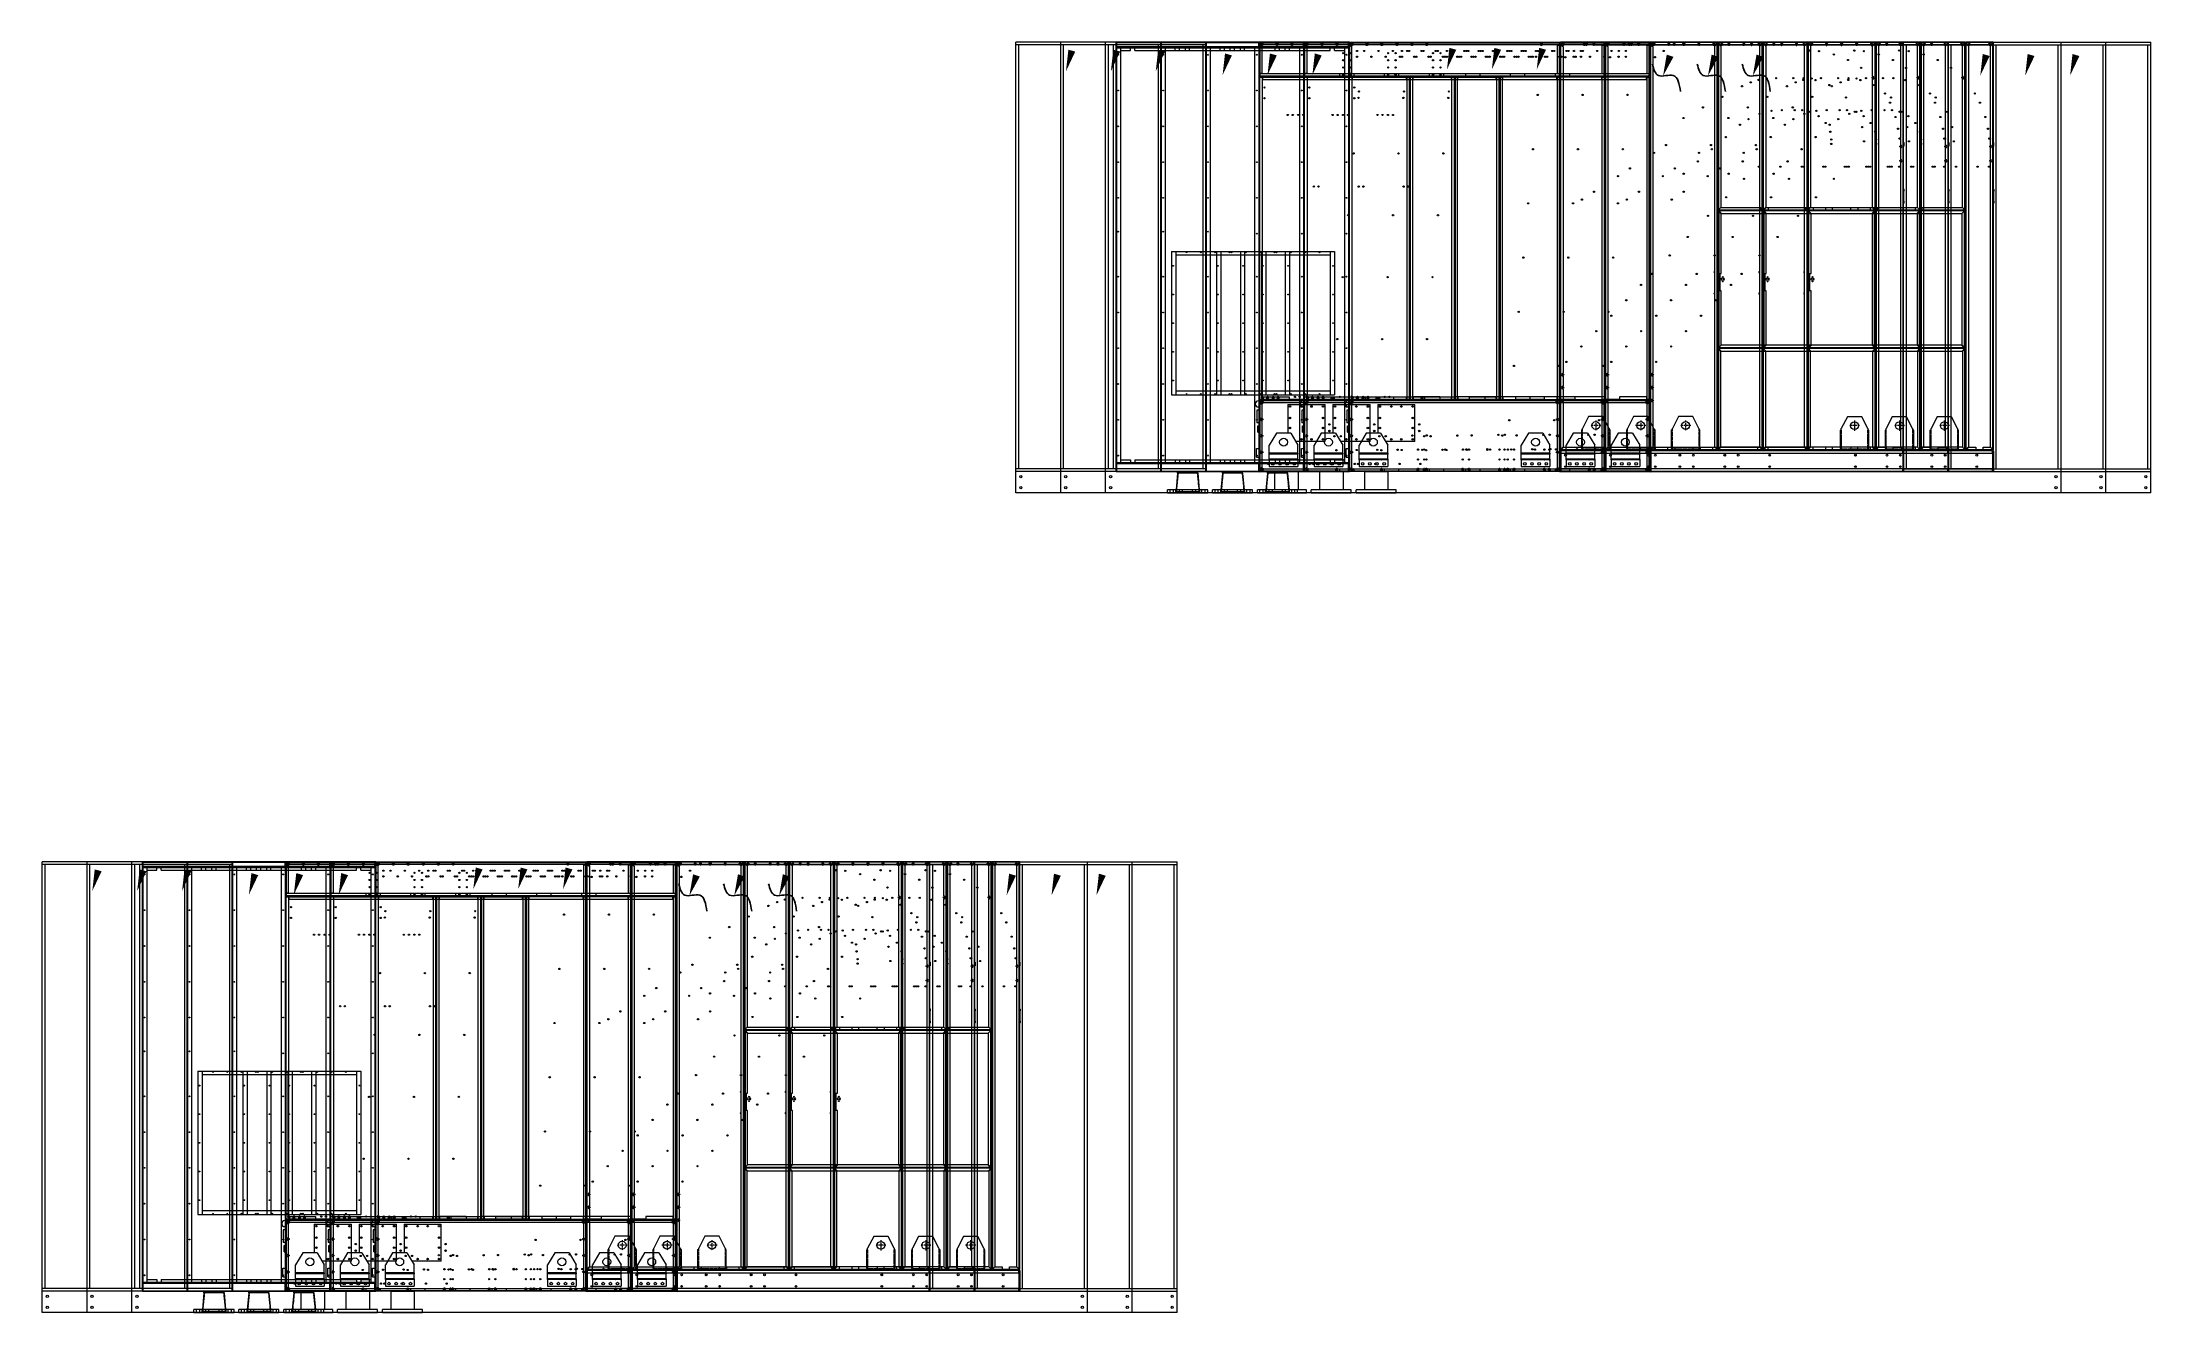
# Model space of a CAD drawing. Header units: millimetres. Extents: x -664091 to 30318, y -141645 to 21846.
# Drawn here: x -664091 to -649363, y -141645 to -132770 of the extents above.
import ezdxf

# ---------------------------------------------------------------- set-up
doc = ezdxf.new("R2010")
doc.units = ezdxf.units.MM
for name, pattern in [('DASHDOT', [18.5, 12, -3, 0.5, -3]), ('DASHED', [15, 12, -3]), ('HIDDEN', [0.375, 0.25, -0.125])]:
    doc.linetypes.add(name, pattern=pattern)
doc.layers.add('냉각탑_dim', color=1, linetype='Continuous')
doc.layers.add('숨은선', color=5, linetype='HIDDEN')

# ---------------------------------------------------------------- blocks, each defined once
blk = doc.blocks.new('457536')
at = {"color": 7, "lineweight": 5}
for p, q in [((114592.520962, 89152.297332), (114550.020962, 89069.297332)), ((114692.520962, 89152.297332), (114592.520962, 89152.297332)), ((114735.020962, 89069.297332), (114692.520962, 89152.297332)), ((114542.520962, 89059.297332), (114542.520962, 88929.797332)), ((114742.520962, 88929.797332), (114742.520962, 89059.297332)), ((114550.020962, 88922.297332), (114735.020962, 88922.297332))]:
    blk.add_line(p, q, dxfattribs=at)
at = {"color": 7, "linetype": 'DASHDOT', "lineweight": 5}
for p, q in [((114642.520962, 89126.047332), (114642.520962, 89054.547332)), ((114678.270962, 89090.297332), (114606.770962, 89090.297332))]:
    blk.add_line(p, q, dxfattribs=at)
at = {"color": 7, "lineweight": 5, "ltscale": 0.09375}
for p, q in [((114542.520962, 89059.297332), (114550.020962, 89059.297332)), ((114742.520962, 89059.297332), (114735.020962, 89059.297332)), ((114550.020962, 88929.797332), (114542.520962, 88929.797332)), ((114550.020962, 88922.297332), (114550.020962, 88929.797332)), ((114735.020962, 88929.797332), (114742.520962, 88929.797332)), ((114735.020962, 88922.297332), (114735.020962, 88929.797332))]:
    blk.add_line(p, q, dxfattribs=at)
at = {"color": 7, "linetype": 'DASHED', "lineweight": 5}
for p, q in [((114548.520962, 89059.297332), (114548.520962, 88929.797332)), ((114736.520962, 88929.797332), (114736.520962, 89059.297332)), ((114550.020962, 88928.297332), (114735.020962, 88928.297332))]:
    blk.add_line(p, q, dxfattribs=at)
at = {"color": 7, "lineweight": 5, "ltscale": 0.125}
for p, q in [((114550.020962, 89059.297332), (114550.020962, 89069.297332)), ((114735.020962, 89069.297332), (114735.020962, 89059.297332))]:
    blk.add_line(p, q, dxfattribs=at)
at = {"color": 7, "linetype": 'DASHED', "lineweight": 5, "ltscale": 0.075}
for p, q in [((114558.520962, 88928.297332), (114558.520962, 88922.297332)), ((114576.520962, 88928.297332), (114576.520962, 88922.297332)), ((114608.520962, 88928.297332), (114608.520962, 88922.297332)), ((114626.520962, 88928.297332), (114626.520962, 88922.297332)), ((114658.520962, 88928.297332), (114658.520962, 88922.297332)), ((114676.520962, 88928.297332), (114676.520962, 88922.297332)), ((114708.520962, 88928.297332), (114708.520962, 88922.297332)), ((114726.520962, 88928.297332), (114726.520962, 88922.297332))]:
    blk.add_line(p, q, dxfattribs=at)
at = {"color": 7, "lineweight": 5}
blk.add_circle((114642.520962, 89090.297332), 27.5, dxfattribs=at)
blk = doc.blocks.new('A$C42073BE0')
for p, q in [((0, 998), (0, 0)), ((0, 998), (36, 998)), ((36, 998), (36, 0)), ((0, 0), (36, 0))]:
    blk.add_line(p, q)
at = {"layer": '숨은선', "ltscale": 4}
for p, q in [((2, 996), (34, 996)), ((2, 996), (2, 0)), ((34, 996), (34, 0)), ((2, 2), (34, 2))]:
    blk.add_line(p, q, dxfattribs=at)
blk = doc.blocks.new('1')
at = {"lineweight": 20}
for p, q in [((10504, 11634), (9804, 11634)), ((9804, 8634), (9804, 11634)), ((10504, 11614), (9804, 11614)), ((9824, 8654), (9824, 11614)), ((10484, 11614), (10484, 8654)), ((10504, 11596), (10504, 8696)), ((10504, 11596), (11502, 11596)), ((11502, 11596), (11502, 8696)), ((16002, 11634), (16004, 11634)), ((16004, 11634), (17104, 11634)), ((16004, 11632), (16004, 11634)), ((16004, 11614), (17104, 11614)), ((17084, 8654), (17084, 11614)), ((17104, 8634), (17104, 11634)), ((10892, 10171), (10892, 9171)), ((10892, 10171), (11402, 10171)), ((10922, 10171), (10922, 9171)), ((11372, 10171), (11372, 9171)), ((11402, 10171), (11402, 9171)), ((11372, 10146), (10922, 10146)), ((10892, 9171), (11402, 9171)), ((11372, 9196), (10922, 9196)), ((10504, 8696), (11502, 8696)), ((10534, 8716), (10534, 8696)), ((11372, 8716), (11372, 8696)), ((11472, 8716), (11472, 8696)), ((10504, 8654), (9804, 8654)), ((10504, 8634), (9804, 8634)), ((11612, 8634), (11777, 8634)), ((16004, 8654), (17104, 8654)), ((16004, 8634), (17104, 8634))]:
    blk.add_line(p, q, dxfattribs=at)
at = {"color": 0, "lineweight": 20}
for p, q in [((11504, 11634), (10504, 11634)), ((10504, 8634), (10504, 11634)), ((11508, 11634), (11504, 11634)), ((9804, 8485), (9804, 8634)), ((11507, 8634), (10504, 8634)), ((11507, 8634), (11504, 8634)), ((13600, 8634), (13609, 8634)), ((15999, 8634), (16004, 8634)), ((17104, 8485), (17104, 8634)), ((17104, 8485), (9804, 8485))]:
    blk.add_line(p, q, dxfattribs=at)
at = {"color": 5, "lineweight": 20}
for p, q in [((10534, 11596), (10534, 8696)), ((10534, 11576), (10604, 11576)), ((10534, 11576), (10604, 11576)), ((10604, 11576), (10604, 11596)), ((10604, 11594), (10634, 11594)), ((10634, 11576), (10634, 11596)), ((10634, 11576), (10988, 11576)), ((10988, 11576), (10988, 11596)), ((10988, 11594), (11018, 11594)), ((11018, 11576), (11018, 11596)), ((11018, 11576), (11372, 11576)), ((11372, 11576), (11372, 11596)), ((11372, 11594), (11402, 11594)), ((11402, 11576), (11402, 11596)), ((11402, 11576), (11472, 11576)), ((11472, 11596), (11472, 8696)), ((10534, 8716), (10604, 8716)), ((10534, 8716), (10604, 8716)), ((10604, 8716), (10604, 8696)), ((10604, 8697), (10634, 8697)), ((10634, 8716), (10988, 8716)), ((10634, 8716), (10634, 8696)), ((10988, 8716), (10988, 8696)), ((10988, 8697), (11018, 8697)), ((11018, 8716), (11372, 8716)), ((11018, 8716), (11018, 8696)), ((11372, 8697), (11402, 8697)), ((11402, 8716), (11472, 8716)), ((11402, 8716), (11402, 8696))]:
    blk.add_line(p, q, dxfattribs=at)
at = {"color": 7, "lineweight": 20, "ltscale": 0.001111}
for p, q in [((11506, 11630), (11504, 11630)), ((11507, 11614), (11507, 11612)), ((13604, 11630), (13602, 11630)), ((13604, 11595), (13606, 11595)), ((13604, 11592), (13606, 11592)), ((14706, 11631), (14708, 11631)), ((14708, 11597), (14706, 11597)), ((14708, 11594), (14706, 11594)), ((14706, 11589), (14708, 11589)), ((14706, 11589), (14708, 11589)), ((14706, 11587), (14708, 11587)), ((15808, 11631), (15810, 11631)), ((15810, 11597), (15808, 11597)), ((15810, 11594), (15808, 11594)), ((11504, 11397), (11506, 11397)), ((11507, 11416), (11507, 11414)), ((12053, 11394), (12053, 11392)), ((12065, 11394), (12065, 11392)), ((12068, 11392), (12068, 11394)), ((12070, 11392), (12070, 11394)), ((12072, 11394), (12072, 11392)), ((12168, 11394), (12168, 11392)), ((12170, 11392), (12170, 11394)), ((12172, 11392), (12172, 11394)), ((12217, 11392), (12217, 11394)), ((12219, 11392), (12219, 11394)), ((12221, 11394), (12221, 11392)), ((12223, 11394), (12223, 11392)), ((12554, 11388), (12556, 11388)), ((12554, 11361), (12556, 11361)), ((12554, 11358), (12556, 11358)), ((13449, 11394), (13449, 11392)), ((13451, 11392), (13451, 11394)), ((13602, 11397), (13604, 11397)), ((12556, 11340), (12554, 11340)), ((15808, 10835), (15810, 10835)), ((15808, 10788), (15810, 10788)), ((15810, 10786), (15808, 10786)), ((15810, 10785), (15808, 10785)), ((15810, 10785), (15808, 10785)), ((15810, 10782), (15808, 10782)), ((15810, 10746), (15808, 10746)), ((15810, 10743), (15808, 10743)), ((15810, 10629), (15808, 10629)), ((15808, 10617), (15810, 10617)), ((15808, 10615), (15810, 10615)), ((15808, 10614), (15810, 10614)), ((15810, 10612), (15808, 10612)), ((15808, 10607), (15810, 10607)), ((15810, 10606), (15808, 10606)), ((15810, 10506), (15808, 10506)), ((16007, 10592), (16005, 10592)), ((16007, 10591), (16005, 10591)), ((16005, 10522), (16007, 10522)), ((14706, 9465), (14708, 9465)), ((15094, 9496), (15094, 9498)), ((15098, 9496), (15098, 9498)), ((15114, 9498), (15114, 9496)), ((15174, 9496), (15174, 9498)), ((15189, 9498), (15189, 9496)), ((15194, 9498), (15194, 9496)), ((11653, 9134), (11653, 9136)), ((11742, 9134), (11742, 9136)), ((11506, 9130), (11504, 9130)), ((11507, 9114), (11507, 9112)), ((13604, 9130), (13602, 9130)), ((14706, 9090), (14708, 9090)), ((14706, 9086), (14708, 9086)), ((14706, 9070), (14708, 9070)), ((15810, 9093), (15808, 9093)), ((15810, 9092), (15808, 9092)), ((15808, 9090), (15810, 9090)), ((15808, 9086), (15810, 9086)), ((15808, 9070), (15810, 9070)), ((14708, 8980), (14706, 8980)), ((14708, 8965), (14706, 8965)), ((14708, 8960), (14706, 8960)), ((15810, 8980), (15808, 8980)), ((15810, 8965), (15808, 8965)), ((15810, 8960), (15808, 8960)), ((15810, 8960), (15808, 8960)), ((15810, 8955), (15808, 8955)), ((15808, 8945), (15810, 8945)), ((15808, 8940), (15810, 8940)), ((15810, 8805), (15808, 8805)), ((15810, 8800), (15808, 8800)), ((11504, 8637), (11506, 8637)), ((11507, 8656), (11507, 8654)), ((13602, 8637), (13604, 8637))]:
    blk.add_line(p, q, dxfattribs=at)
at = {"color": 7, "lineweight": 20, "ltscale": 0.010278}
for p, q in [((11504, 11630), (11504, 11612)), ((11506, 11612), (11506, 11630)), ((13600, 11612), (13600, 11630)), ((13602, 11630), (13602, 11612)), ((13604, 11612), (13604, 11630)), ((11504, 11416), (11504, 11397)), ((11506, 11397), (11506, 11416)), ((11526, 11392), (11507, 11392)), ((11507, 11390), (11526, 11390)), ((11507, 11389), (11526, 11389)), ((12551, 11392), (12532, 11392)), ((12532, 11390), (12551, 11390)), ((12532, 11389), (12551, 11389)), ((12578, 11392), (12559, 11392)), ((12559, 11390), (12578, 11390)), ((12559, 11389), (12578, 11389)), ((13601, 11392), (13582, 11392)), ((13582, 11390), (13601, 11390)), ((13582, 11389), (13601, 11389)), ((13600, 11397), (13600, 11416)), ((13602, 11416), (13602, 11397)), ((13604, 11397), (13604, 11416)), ((11526, 9137), (11507, 9137)), ((11507, 9136), (11526, 9136)), ((12551, 9137), (12532, 9137)), ((12532, 9136), (12551, 9136)), ((12578, 9137), (12559, 9137)), ((12559, 9136), (12578, 9136)), ((13601, 9137), (13582, 9137)), ((13582, 9136), (13601, 9136)), ((11504, 9130), (11504, 9112)), ((11506, 9112), (11506, 9130)), ((13600, 9112), (13600, 9130)), ((13602, 9130), (13602, 9112)), ((13604, 9112), (13604, 9130)), ((11504, 8656), (11504, 8637)), ((11506, 8637), (11506, 8656)), ((13600, 8637), (13600, 8656)), ((13602, 8656), (13602, 8637)), ((13604, 8637), (13604, 8656))]:
    blk.add_line(p, q, dxfattribs=at)
at = {"color": 7, "lineweight": 20, "ltscale": 0.001944}
for p, q in [((11504, 11612), (11507, 11612)), ((11507, 11630), (11507, 11634)), ((13600, 11630), (13600, 11634)), ((13604, 11612), (13600, 11612)), ((11504, 11416), (11507, 11416)), ((11507, 11397), (11507, 11394)), ((13604, 11416), (13600, 11416)), ((13600, 11397), (13600, 11394)), ((11507, 9130), (11507, 9134)), ((13600, 9130), (13600, 9134)), ((11504, 9112), (11507, 9112)), ((13604, 9112), (13600, 9112)), ((11504, 8656), (11507, 8656)), ((11507, 8637), (11507, 8634)), ((13604, 8656), (13600, 8656)), ((13600, 8637), (13600, 8634))]:
    blk.add_line(p, q, dxfattribs=at)
at = {"color": 7, "lineweight": 20, "ltscale": 0.108889}
for p, q in [((11504, 11612), (11504, 11416)), ((11507, 11612), (11507, 11416)), ((13584, 11612), (13584, 11416)), ((13600, 11416), (13600, 11612)), ((13604, 11416), (13604, 11612))]:
    blk.add_line(p, q, dxfattribs=at)
at = {"color": 7, "lineweight": 20, "ltscale": 0.000833333}
for p, q in [((11507, 11630), (11506, 11630)), ((13600, 11630), (13602, 11630)), ((13606, 11632), (13606, 11631)), ((13609, 11634), (13608, 11634)), ((13608, 11631), (13608, 11632)), ((13608, 11632), (13609, 11632)), ((13609, 11631), (13608, 11631)), ((14704, 11634), (14703, 11634)), ((14703, 11631), (14703, 11632)), ((14703, 11632), (14704, 11632)), ((14703, 11631), (14704, 11631)), ((14704, 11632), (14704, 11631)), ((14706, 11631), (14706, 11632)), ((14708, 11632), (14708, 11631)), ((14711, 11634), (14710, 11634)), ((14710, 11632), (14711, 11632)), ((14710, 11631), (14710, 11632)), ((14711, 11631), (14710, 11631)), ((15806, 11634), (15805, 11634)), ((15805, 11631), (15805, 11632)), ((15805, 11632), (15806, 11632)), ((15805, 11631), (15806, 11631)), ((15805, 11631), (15806, 11631)), ((15806, 11632), (15806, 11631)), ((15808, 11631), (15808, 11632)), ((15810, 11632), (15810, 11631)), ((15813, 11634), (15812, 11634)), ((15812, 11631), (15812, 11632)), ((15812, 11632), (15813, 11632)), ((15813, 11631), (15812, 11631)), ((15812, 11631), (15813, 11631)), ((16002, 11634), (16001, 11634)), ((16001, 11631), (16001, 11632)), ((16001, 11632), (16002, 11632)), ((16001, 11631), (16002, 11631)), ((16002, 11632), (16002, 11631)), ((16004, 11631), (16004, 11632)), ((11507, 11397), (11506, 11397)), ((11507, 11389), (11507, 11390)), ((12551, 11389), (12551, 11390)), ((12559, 11389), (12559, 11390)), ((13600, 11397), (13602, 11397)), ((13601, 11389), (13601, 11390)), ((14708, 10463), (14708, 10461)), ((14710, 10461), (14710, 10463)), ((14711, 10461), (14710, 10461)), ((14710, 10460), (14711, 10460)), ((14714, 10458), (14713, 10458)), ((15803, 10458), (15802, 10458)), ((15805, 10463), (15805, 10461)), ((15806, 10461), (15805, 10461)), ((15805, 10460), (15806, 10460)), ((15806, 10463), (15806, 10461)), ((15808, 10461), (15808, 10463)), ((14711, 10456), (14711, 10455)), ((14713, 10456), (14714, 10456)), ((14713, 10455), (14713, 10456)), ((14714, 10455), (14713, 10455)), ((15802, 10456), (15803, 10456)), ((15802, 10455), (15802, 10456)), ((15802, 10455), (15803, 10455)), ((15803, 10456), (15803, 10455)), ((15805, 10455), (15805, 10456)), ((14708, 9494), (14708, 9493)), ((14711, 9496), (14710, 9496)), ((14710, 9493), (14710, 9494)), ((14710, 9494), (14711, 9494)), ((14711, 9501), (14711, 9499)), ((14713, 9499), (14713, 9501)), ((14714, 9499), (14713, 9499)), ((14713, 9498), (14714, 9498)), ((15802, 9501), (15802, 9499)), ((15803, 9499), (15802, 9499)), ((15802, 9498), (15803, 9498)), ((15803, 9501), (15803, 9499)), ((15805, 9499), (15805, 9501)), ((15806, 9496), (15805, 9496)), ((15805, 9494), (15806, 9494)), ((15806, 9494), (15806, 9493)), ((15808, 9493), (15808, 9494)), ((11507, 9139), (11507, 9137)), ((12551, 9139), (12551, 9137)), ((12559, 9139), (12559, 9137)), ((13601, 9139), (13601, 9137)), ((11507, 9130), (11506, 9130)), ((13600, 9130), (13602, 9130)), ((13606, 8789), (13606, 8787)), ((13608, 8787), (13608, 8789)), ((13609, 8787), (13608, 8787)), ((13608, 8786), (13609, 8786)), ((13609, 8779), (13611, 8779)), ((14703, 8789), (14703, 8787)), ((14704, 8787), (14703, 8787)), ((14703, 8786), (14704, 8786)), ((14704, 8789), (14704, 8787)), ((14706, 8787), (14706, 8789)), ((14708, 8789), (14708, 8787)), ((14710, 8787), (14710, 8789)), ((14711, 8787), (14710, 8787)), ((14710, 8786), (14711, 8786)), ((15806, 8787), (15805, 8787)), ((15805, 8786), (15806, 8786)), ((15806, 8789), (15806, 8787)), ((15808, 8787), (15808, 8789)), ((15810, 8789), (15810, 8787)), ((15812, 8787), (15812, 8789)), ((15813, 8787), (15812, 8787)), ((15812, 8786), (15813, 8786)), ((16001, 8779), (15999, 8779)), ((16001, 8789), (16001, 8787)), ((16002, 8787), (16001, 8787)), ((16001, 8786), (16002, 8786)), ((16002, 8789), (16002, 8787)), ((16004, 8787), (16004, 8789)), ((11507, 8637), (11506, 8637)), ((13600, 8637), (13602, 8637)), ((13609, 8638), (13611, 8638)), ((16001, 8638), (15999, 8638))]:
    blk.add_line(p, q, dxfattribs=at)
at = {"color": 7, "lineweight": 20}
for p, q in [((11507, 11634), (13600, 11634)), ((11507, 11630), (13600, 11630)), ((13465, 11614), (12057, 11614)), ((13606, 11631), (13606, 8789)), ((14703, 11634), (13609, 11634)), ((13609, 11631), (13609, 8789)), ((14703, 11631), (13609, 11631)), ((13626, 11604), (13626, 9321)), ((14686, 8806), (14686, 11605)), ((14703, 8789), (14703, 11631)), ((14706, 8789), (14706, 11631)), ((14708, 11631), (14708, 10463)), ((15805, 11634), (14711, 11634)), ((15805, 11631), (14711, 11631)), ((14711, 11631), (14711, 10463)), ((14728, 11605), (14728, 10480)), ((15805, 10463), (15805, 11631)), ((15808, 10463), (15808, 11631)), ((15810, 11631), (15810, 8789)), ((15813, 11631), (15813, 8789)), ((15830, 11605), (15830, 8806)), ((16001, 8789), (16001, 11631)), ((16004, 8789), (16004, 11631)), ((16024, 8654), (16024, 11614)), ((11504, 9139), (11504, 11389)), ((13600, 11394), (11507, 11394)), ((11507, 9139), (11507, 11389)), ((11524, 11389), (11524, 9165)), ((11526, 11392), (12532, 11392)), ((11526, 11389), (12532, 11389)), ((11526, 11372), (12532, 11372)), ((12534, 11389), (12534, 9139)), ((12551, 11389), (12551, 9139)), ((12554, 11389), (12554, 9139)), ((12556, 11389), (12556, 9139)), ((12559, 11389), (12559, 9139)), ((12576, 9139), (12576, 11389)), ((13582, 11392), (12578, 11392)), ((13582, 11389), (12578, 11389)), ((12578, 11372), (13582, 11372)), ((13584, 11389), (13584, 9139)), ((13601, 9139), (13601, 11389)), ((13604, 9139), (13604, 11389)), ((15984, 8806), (15984, 10795)), ((14711, 10460), (15805, 10460)), ((15802, 10458), (14714, 10458)), ((14711, 10455), (14711, 9501)), ((15802, 10455), (14714, 10455)), ((14714, 10455), (14714, 9501)), ((14731, 10438), (15785, 10438)), ((15785, 10438), (15785, 9518)), ((15802, 9501), (15802, 10455)), ((15805, 9501), (15805, 10455)), ((15805, 9496), (14711, 9496)), ((15805, 9493), (14711, 9493)), ((14714, 9501), (15802, 9501)), ((14714, 9498), (15802, 9498)), ((14728, 9476), (15788, 9476)), ((15785, 9518), (14731, 9518)), ((11507, 9134), (13600, 9134)), ((12532, 9136), (11526, 9136)), ((12578, 9136), (13582, 9136)), ((11507, 9130), (13600, 9130)), ((13573, 9114), (11535, 9114)), ((13608, 8785), (16004, 8785)), ((13608, 8784), (16004, 8784)), ((13609, 8786), (14703, 8786)), ((15999, 8784), (13611, 8784)), ((15999, 8779), (13611, 8779)), ((13611, 8764), (15999, 8764)), ((14711, 8786), (15805, 8786)), ((13600, 8634), (11507, 8634)), ((13600, 8634), (11507, 8634)), ((15999, 8634), (13609, 8634)), ((15999, 8654), (13611, 8654)), ((13611, 8638), (15999, 8638)), ((13611, 8634), (15999, 8634))]:
    blk.add_line(p, q, dxfattribs=at)
at = {"color": 7, "lineweight": 20, "ltscale": 0.009167}
for p, q in [((11507, 11630), (11507, 11614)), ((13584, 11612), (13600, 11612)), ((13600, 11614), (13600, 11630)), ((11524, 11416), (11507, 11416)), ((11507, 11414), (11507, 11397)), ((12064, 11414), (12064, 11397)), ((12164, 11414), (12164, 11397)), ((12944, 11414), (12944, 11397)), ((13044, 11414), (13044, 11397)), ((13584, 11416), (13600, 11416)), ((13600, 11397), (13600, 11414)), ((11507, 9130), (11507, 9114)), ((13600, 9114), (13600, 9130)), ((11507, 8654), (11507, 8637)), ((12064, 8654), (12064, 8637)), ((12164, 8654), (12164, 8637)), ((12944, 8654), (12944, 8637)), ((13044, 8654), (13044, 8637)), ((13600, 8637), (13600, 8654))]:
    blk.add_line(p, q, dxfattribs=at)
at = {"color": 7, "lineweight": 20, "ltscale": 0.003611}
blk.add_line((11514, 11614), (11507, 11614), dxfattribs=at)
at = {"color": 7, "lineweight": 20, "ltscale": 0.003723}
blk.add_line((11507, 11612), (11514, 11612), dxfattribs=at)
at = {"color": 7, "lineweight": 20, "ltscale": 0.104444}
blk.add_line((11524, 11416), (11524, 11604), dxfattribs=at)
at = {"color": 7, "lineweight": 20, "ltscale": 0.046667}
for p, q in [((11618, 11614), (11534, 11614)), ((11722, 11614), (11638, 11614)), ((11933, 11614), (11849, 11614)), ((12037, 11614), (11953, 11614))]:
    blk.add_line(p, q, dxfattribs=at)
at = {"color": 7, "lineweight": 20, "ltscale": 0.048333}
blk.add_line((11829, 11614), (11742, 11614), dxfattribs=at)
at = {"color": 7, "lineweight": 20, "ltscale": 0.063889}
blk.add_line((13600, 11614), (13485, 11614), dxfattribs=at)
at = {"color": 7, "lineweight": 20, "ltscale": 0.003944}
blk.add_line((13600, 11634), (13608, 11634), dxfattribs=at)
at = {"color": 7, "lineweight": 20, "ltscale": 0.003056}
blk.add_line((13600, 11631), (13606, 11631), dxfattribs=at)
at = {"color": 7, "lineweight": 20, "ltscale": 0.001373}
for p, q in [((13604, 11519), (13606, 11521)), ((13606, 11488), (13604, 11486)), ((13606, 11484), (13604, 11482))]:
    blk.add_line(p, q, dxfattribs=at)
at = {"color": 7, "lineweight": 20, "ltscale": 0.000888889}
for p, q in [((13606, 11632), (13608, 11632)), ((13606, 11631), (13608, 11631)), ((13608, 11634), (13608, 11632)), ((13609, 11634), (13609, 11632)), ((14703, 11634), (14703, 11632)), ((14704, 11634), (14704, 11632)), ((14706, 11632), (14704, 11632)), ((14706, 11631), (14704, 11631)), ((14708, 11632), (14710, 11632)), ((14708, 11631), (14710, 11631)), ((14710, 11634), (14710, 11632)), ((14711, 11634), (14711, 11632)), ((15805, 11634), (15805, 11632)), ((15806, 11634), (15806, 11632)), ((15808, 11632), (15806, 11632)), ((15808, 11631), (15806, 11631)), ((15810, 11632), (15812, 11632)), ((15810, 11631), (15812, 11631)), ((15812, 11634), (15812, 11632)), ((15813, 11634), (15813, 11632)), ((16001, 11634), (16001, 11632)), ((16002, 11634), (16002, 11632)), ((16004, 11632), (16002, 11632)), ((16004, 11631), (16002, 11631)), ((11507, 11392), (11507, 11390)), ((12532, 11389), (12534, 11389)), ((12551, 11390), (12551, 11392)), ((12559, 11392), (12559, 11390)), ((13601, 11390), (13601, 11392)), ((16004, 10908), (16006, 10908)), ((14708, 10463), (14710, 10463)), ((14708, 10461), (14710, 10461)), ((14710, 10460), (14710, 10461)), ((14711, 10460), (14711, 10461)), ((14713, 10458), (14713, 10456)), ((14714, 10458), (14714, 10456)), ((15802, 10458), (15802, 10456)), ((15803, 10458), (15803, 10456)), ((15805, 10460), (15805, 10461)), ((15808, 10463), (15806, 10463)), ((15808, 10461), (15806, 10461)), ((15806, 10460), (15806, 10461)), ((14711, 10456), (14713, 10456)), ((14711, 10455), (14713, 10455)), ((15805, 10456), (15803, 10456)), ((15805, 10455), (15803, 10455)), ((14708, 9494), (14710, 9494)), ((14708, 9493), (14710, 9493)), ((14710, 9496), (14710, 9494)), ((14711, 9501), (14713, 9501)), ((14711, 9499), (14713, 9499)), ((14713, 9498), (14713, 9499)), ((14714, 9498), (14714, 9499)), ((15802, 9498), (15802, 9499)), ((15805, 9501), (15803, 9501)), ((15803, 9498), (15803, 9499)), ((15805, 9499), (15803, 9499)), ((15805, 9496), (15805, 9494)), ((15806, 9496), (15806, 9494)), ((15808, 9494), (15806, 9494)), ((15808, 9493), (15806, 9493)), ((11507, 9137), (11507, 9136)), ((11526, 9139), (11524, 9139)), ((12534, 9139), (12532, 9139)), ((12551, 9136), (12551, 9137)), ((12559, 9137), (12559, 9136)), ((12578, 9139), (12576, 9139)), ((13584, 9139), (13582, 9139)), ((13601, 9136), (13601, 9137)), ((13606, 8789), (13608, 8789)), ((13606, 8787), (13608, 8787)), ((13608, 8786), (13608, 8787)), ((13608, 8785), (13608, 8784)), ((13609, 8786), (13609, 8787)), ((14703, 8786), (14703, 8787)), ((14706, 8789), (14704, 8789)), ((14704, 8786), (14704, 8787)), ((14706, 8787), (14704, 8787)), ((14708, 8787), (14710, 8787)), ((14710, 8786), (14710, 8787)), ((15805, 8786), (15805, 8787)), ((15806, 8786), (15806, 8787)), ((15808, 8787), (15806, 8787)), ((15810, 8789), (15812, 8789)), ((15810, 8787), (15812, 8787)), ((15812, 8786), (15812, 8787)), ((15813, 8786), (15813, 8787)), ((16001, 8786), (16001, 8787)), ((16004, 8789), (16002, 8789)), ((16002, 8786), (16002, 8787)), ((16004, 8787), (16002, 8787)), ((16004, 8785), (16004, 8784))]:
    blk.add_line(p, q, dxfattribs=at)
at = {"color": 7, "lineweight": 20, "ltscale": 0.000833349}
for p, q in [((13608, 11631), (13609, 11631)), ((14710, 11631), (14711, 11631))]:
    blk.add_line(p, q, dxfattribs=at)
at = {"color": 7, "lineweight": 20, "ltscale": 0.001722}
for p, q in [((13609, 11631), (13609, 11634)), ((14711, 11631), (14711, 11634)), ((15813, 11631), (15813, 11634)), ((11507, 11389), (11504, 11389)), ((11526, 11389), (11526, 11392)), ((12532, 11389), (12532, 11392)), ((12551, 11389), (12554, 11389)), ((12556, 11389), (12559, 11389)), ((12578, 11392), (12578, 11389)), ((13582, 11392), (13582, 11389)), ((13604, 11389), (13601, 11389)), ((14711, 10463), (14708, 10463)), ((14711, 10463), (14711, 10460)), ((14714, 10455), (14714, 10458)), ((15805, 10463), (15808, 10463)), ((14714, 9501), (14711, 9501)), ((14711, 9493), (14711, 9496)), ((14714, 9501), (14714, 9498)), ((15802, 9501), (15805, 9501)), ((11507, 9139), (11504, 9139)), ((11526, 9139), (11526, 9136)), ((12532, 9139), (12532, 9136)), ((12551, 9139), (12554, 9139)), ((12556, 9139), (12559, 9139)), ((12578, 9136), (12578, 9139)), ((13582, 9136), (13582, 9139)), ((13604, 9139), (13601, 9139)), ((13609, 8789), (13606, 8789)), ((13609, 8789), (13609, 8786)), ((14703, 8789), (14706, 8789)), ((14711, 8789), (14708, 8789)), ((14711, 8789), (14711, 8786)), ((15805, 8789), (15808, 8789)), ((15813, 8789), (15810, 8789)), ((15813, 8789), (15813, 8786)), ((16001, 8789), (16004, 8789))]:
    blk.add_line(p, q, dxfattribs=at)
at = {"color": 7, "lineweight": 20, "ltscale": 0.007529}
blk.add_line((13619, 11621), (13609, 11631), dxfattribs=at)
blk.add_line((13619, 11621), (13609, 11631), dxfattribs=at)
at = {"color": 7, "lineweight": 20, "ltscale": 0.072222}
blk.add_line((13765, 11614), (13635, 11614), dxfattribs=at)
at = {"color": 7, "lineweight": 20, "ltscale": 0.00282}
for p, q in [((13642, 11531), (13638, 11528)), ((13703, 11575), (13699, 11572))]:
    blk.add_line(p, q, dxfattribs=at)
at = {"color": 7, "lineweight": 20, "ltscale": 0.025278}
blk.add_line((13831, 11614), (13785, 11614), dxfattribs=at)
at = {"color": 7, "lineweight": 20, "ltscale": 0.105556}
for p, q in [((13851, 11614), (14041, 11614)), ((14061, 11614), (14251, 11614)), ((14271, 11614), (14461, 11614)), ((14671, 11614), (14481, 11614)), ((14933, 11614), (14743, 11614)), ((14953, 11614), (15143, 11614)), ((15163, 11614), (15353, 11614)), ((15373, 11614), (15563, 11614)), ((15773, 11614), (15583, 11614))]:
    blk.add_line(p, q, dxfattribs=at)
at = {"color": 7, "lineweight": 20, "ltscale": 0.010045}
for p, q in [((14690, 11618), (14703, 11631)), ((14690, 11618), (14703, 11631)), ((14724, 11618), (14711, 11631)), ((14724, 11618), (14711, 11631)), ((15792, 11618), (15805, 11631)), ((15792, 11618), (15805, 11631)), ((15826, 11618), (15813, 11631)), ((15826, 11618), (15813, 11631)), ((15988, 11618), (16001, 11631)), ((15988, 11618), (16001, 11631))]:
    blk.add_line(p, q, dxfattribs=at)
at = {"color": 7, "lineweight": 20, "ltscale": 0.000833318}
blk.add_line((14703, 11631), (14704, 11631), dxfattribs=at)
at = {"color": 7, "lineweight": 20, "ltscale": 0.002889}
for p, q in [((14704, 11634), (14710, 11634)), ((15806, 11634), (15812, 11634))]:
    blk.add_line(p, q, dxfattribs=at)
at = {"color": 7, "lineweight": 20, "ltscale": 0.00315}
for p, q in [((14940, 11615), (14946, 11615)), ((15150, 11615), (15156, 11615))]:
    blk.add_line(p, q, dxfattribs=at)
at = {"color": 7, "lineweight": 20, "ltscale": 0.003136}
for p, q in [((14940, 11613), (14946, 11613)), ((15150, 11613), (15156, 11613))]:
    blk.add_line(p, q, dxfattribs=at)
at = {"color": 7, "lineweight": 20, "ltscale": 0.001812}
for p, q in [((14941, 11611), (14945, 11611)), ((15151, 11611), (15155, 11611))]:
    blk.add_line(p, q, dxfattribs=at)
at = {"color": 7, "lineweight": 20, "ltscale": 0.002485}
blk.add_line((15361, 11611), (15361, 11616), dxfattribs=at)
at = {"color": 7, "lineweight": 20, "ltscale": 0.11685}
blk.add_line((15788, 11395), (15788, 11605), dxfattribs=at)
at = {"color": 7, "lineweight": 20, "ltscale": 0.104333}
for p, q in [((16001, 11634), (15813, 11634)), ((16001, 11631), (15813, 11631)), ((15813, 8786), (16001, 8786))]:
    blk.add_line(p, q, dxfattribs=at)
at = {"color": 7, "lineweight": 20, "ltscale": 0.068889}
blk.add_line((15969, 11614), (15845, 11614), dxfattribs=at)
at = {"color": 7, "lineweight": 20, "ltscale": 0.354778}
blk.add_line((15984, 10966), (15984, 11605), dxfattribs=at)
at = {"color": 7, "lineweight": 20, "ltscale": 0.309167}
for p, q in [((11507, 11414), (12064, 11414)), ((12064, 11397), (11507, 11397)), ((13044, 11414), (13600, 11414)), ((13600, 11397), (13044, 11397)), ((12064, 8637), (11507, 8637)), ((13600, 8637), (13044, 8637))]:
    blk.add_line(p, q, dxfattribs=at)
at = {"color": 7, "lineweight": 20, "ltscale": 0.009389}
for p, q in [((11524, 11389), (11507, 11389)), ((11526, 11389), (11526, 11372)), ((12532, 11372), (12532, 11389)), ((12551, 11389), (12534, 11389)), ((12576, 11389), (12559, 11389)), ((12578, 11372), (12578, 11389)), ((13582, 11372), (13582, 11389)), ((13584, 11389), (13601, 11389)), ((15008, 10463), (15008, 10480)), ((15058, 10480), (15058, 10463)), ((15458, 10480), (15458, 10463)), ((15508, 10463), (15508, 10480)), ((11507, 9139), (11524, 9139)), ((11714, 9156), (11714, 9139)), ((11814, 9156), (11814, 9139)), ((12244, 9156), (12244, 9139)), ((12344, 9156), (12344, 9139)), ((12532, 9139), (12532, 9156)), ((12534, 9139), (12551, 9139)), ((12576, 9139), (12559, 9139)), ((12578, 9156), (12578, 9139)), ((12766, 9156), (12766, 9139)), ((12866, 9156), (12866, 9139)), ((13294, 9156), (13294, 9139)), ((13394, 9156), (13394, 9139)), ((13582, 9156), (13582, 9139)), ((13584, 9139), (13601, 9139)), ((13906, 8806), (13906, 8789)), ((13956, 8806), (13956, 8789)), ((14356, 8806), (14356, 8789)), ((14406, 8806), (14406, 8789)), ((15008, 8806), (15008, 8789)), ((15058, 8789), (15058, 8806)), ((15458, 8806), (15458, 8789)), ((15508, 8789), (15508, 8806)), ((15882, 8806), (15882, 8789)), ((15932, 8789), (15932, 8806))]:
    blk.add_line(p, q, dxfattribs=at)
at = {"color": 7, "lineweight": 20, "ltscale": 0.000888888}
for p, q in [((11524, 11389), (11526, 11389)), ((11526, 9139), (11524, 9139))]:
    blk.add_line(p, q, dxfattribs=at)
at = {"color": 7, "lineweight": 20, "ltscale": 0.055556}
for p, q in [((12164, 11397), (12064, 11397)), ((12164, 11397), (12064, 11397)), ((13044, 11397), (12944, 11397)), ((13044, 11397), (12944, 11397)), ((11814, 9139), (11714, 9139)), ((12344, 9139), (12244, 9139)), ((12344, 9139), (12244, 9139)), ((12766, 9139), (12866, 9139)), ((12866, 9139), (12766, 9139)), ((13394, 9139), (13294, 9139)), ((13484, 8902), (13384, 8902)), ((12164, 8637), (12064, 8637)), ((13044, 8637), (12944, 8637)), ((13044, 8637), (12944, 8637))]:
    blk.add_line(p, q, dxfattribs=at)
at = {"color": 7, "lineweight": 20, "ltscale": 0.433333}
for p, q in [((12164, 11414), (12944, 11414)), ((12944, 11397), (12164, 11397)), ((12944, 8637), (12164, 8637))]:
    blk.add_line(p, q, dxfattribs=at)
at = {"color": 7, "lineweight": 20, "ltscale": 0.497241}
blk.add_line((15788, 10480), (15788, 11375), dxfattribs=at)
at = {"color": 7, "lineweight": 20, "ltscale": 0.001525}
for p, q in [((15810, 11392), (15808, 11394)), ((15810, 11388), (15808, 11390)), ((15810, 11337), (15808, 11339))]:
    blk.add_line(p, q, dxfattribs=at)
at = {"color": 7, "lineweight": 20, "ltscale": 0.001265}
for p, q in [((14706, 11256), (14708, 11257)), ((14706, 11253), (14708, 11254)), ((14706, 11211), (14708, 11212))]:
    blk.add_line(p, q, dxfattribs=at)
at = {"color": 7, "lineweight": 20, "ltscale": 0.003257}
blk.add_line((14739, 11254), (14739, 11249), dxfattribs=at)
at = {"color": 7, "lineweight": 20, "ltscale": 0.001473}
for p, q in [((14708, 10950), (14706, 10948)), ((14708, 10946), (14706, 10944)), ((14708, 10897), (14706, 10895))]:
    blk.add_line(p, q, dxfattribs=at)
at = {"color": 7, "lineweight": 20, "ltscale": 0.021651}
blk.add_line((15984, 10914), (15984, 10953), dxfattribs=at)
at = {"color": 7, "lineweight": 20, "ltscale": 0.014944}
blk.add_line((16006, 10934), (16006, 10908), dxfattribs=at)
at = {"color": 7, "lineweight": 20, "ltscale": 0.044669}
blk.add_line((15984, 10814), (15984, 10895), dxfattribs=at)
at = {"color": 7, "lineweight": 20, "ltscale": 0.006389}
for p, q in [((16005, 10604), (16005, 10592)), ((16007, 10604), (16007, 10592)), ((16005, 10522), (16005, 10511)), ((16007, 10522), (16007, 10511))]:
    blk.add_line(p, q, dxfattribs=at)
at = {"color": 7, "lineweight": 20, "ltscale": 0.001596}
for p, q in [((14708, 10522), (14706, 10519)), ((14708, 10517), (14706, 10514)), ((14708, 10466), (14706, 10464))]:
    blk.add_line(p, q, dxfattribs=at)
at = {"color": 7, "lineweight": 20, "ltscale": 0.001632}
blk.add_line((14708, 10461), (14706, 10459), dxfattribs=at)
at = {"color": 7, "lineweight": 20, "ltscale": 0.013278}
for p, q in [((14728, 10480), (14711, 10463)), ((14711, 10463), (14728, 10480)), ((15788, 10480), (15805, 10463)), ((15805, 10463), (15788, 10480)), ((14714, 10455), (14731, 10438)), ((14731, 10438), (14714, 10455)), ((15785, 10438), (15802, 10455)), ((15802, 10455), (15785, 10438)), ((14728, 9476), (14711, 9493)), ((14711, 9493), (14728, 9476)), ((14731, 9518), (14714, 9501)), ((14714, 9501), (14731, 9518)), ((15802, 9501), (15785, 9518)), ((15785, 9518), (15802, 9501)), ((15805, 9493), (15788, 9476)), ((15788, 9476), (15805, 9493)), ((13609, 8789), (13626, 8806)), ((13626, 8806), (13609, 8789)), ((14703, 8789), (14686, 8806)), ((14686, 8806), (14703, 8789)), ((14728, 8806), (14711, 8789)), ((14711, 8789), (14728, 8806)), ((15805, 8789), (15788, 8806)), ((15788, 8806), (15805, 8789)), ((15813, 8789), (15830, 8806)), ((15830, 8806), (15813, 8789)), ((16001, 8789), (15984, 8806)), ((15984, 8806), (16001, 8789))]:
    blk.add_line(p, q, dxfattribs=at)
at = {"color": 7, "lineweight": 20, "ltscale": 0.164944}
for p, q in [((14711, 10463), (15008, 10463)), ((15508, 10463), (15805, 10463)), ((13609, 8789), (13906, 8789)), ((14406, 8789), (14703, 8789)), ((14711, 8789), (15008, 8789)), ((15508, 8789), (15805, 8789))]:
    blk.add_line(p, q, dxfattribs=at)
at = {"color": 7, "lineweight": 20, "ltscale": 0.155556}
for p, q in [((14728, 10480), (15008, 10480)), ((15508, 10480), (15788, 10480)), ((13626, 8806), (13906, 8806)), ((14406, 8806), (14686, 8806)), ((15008, 8806), (14728, 8806)), ((15788, 8806), (15508, 8806))]:
    blk.add_line(p, q, dxfattribs=at)
at = {"color": 7, "lineweight": 20, "ltscale": 0.00139}
for p, q in [((14781, 10458), (14782, 10460)), ((14785, 10458), (14786, 10460)), ((14874, 10458), (14876, 10460)), ((14874, 10458), (14876, 10460))]:
    blk.add_line(p, q, dxfattribs=at)
at = {"color": 7, "lineweight": 20, "ltscale": 0.027778}
for p, q in [((15008, 10463), (15058, 10463)), ((15008, 10463), (15058, 10463)), ((15458, 10463), (15508, 10463)), ((15458, 10463), (15508, 10463)), ((13906, 8789), (13956, 8789)), ((13906, 8789), (13956, 8789)), ((14356, 8789), (14406, 8789)), ((15008, 8789), (15058, 8789)), ((15008, 8789), (15058, 8789)), ((15458, 8789), (15508, 8789)), ((15458, 8789), (15508, 8789)), ((15882, 8789), (15932, 8789))]:
    blk.add_line(p, q, dxfattribs=at)
at = {"color": 7, "lineweight": 20, "ltscale": 0.222222}
for p, q in [((15058, 10480), (15458, 10480)), ((15058, 10463), (15458, 10463)), ((13956, 8806), (14356, 8806)), ((13956, 8789), (14356, 8789)), ((15458, 8806), (15058, 8806)), ((15058, 8789), (15458, 8789))]:
    blk.add_line(p, q, dxfattribs=at)
at = {"color": 7, "lineweight": 20, "ltscale": 0.000722222}
blk.add_line((16004, 10591), (16005, 10591), dxfattribs=at)
at = {"color": 7, "lineweight": 20, "ltscale": 0.001833}
for p, q in [((16007, 10591), (16004, 10591)), ((16007, 10523), (16004, 10523))]:
    blk.add_line(p, q, dxfattribs=at)
at = {"color": 7, "lineweight": 20, "ltscale": 0.002333}
for p, q in [((16007, 10587), (16007, 10591)), ((16007, 10523), (16007, 10527))]:
    blk.add_line(p, q, dxfattribs=at)
at = {"color": 7, "lineweight": 20, "ltscale": 0.038}
blk.add_line((16007, 10523), (16007, 10591), dxfattribs=at)
at = {"color": 7, "lineweight": 20, "ltscale": 0.005556}
for p, q in [((16007, 10577), (16007, 10587)), ((16007, 10567), (16007, 10577)), ((16007, 10557), (16007, 10567)), ((16007, 10547), (16007, 10557)), ((16007, 10537), (16007, 10547)), ((16007, 10527), (16007, 10537)), ((14721, 10018), (14731, 10018)), ((14731, 9898), (14721, 9898)), ((14706, 9624), (14711, 9616)), ((14706, 9624), (14711, 9616)), ((14215, 8785), (14205, 8785)), ((14458, 8785), (14448, 8785)), ((15662, 8785), (15652, 8785)), ((15905, 8785), (15895, 8785)), ((12054, 8654), (12064, 8654))]:
    blk.add_line(p, q, dxfattribs=at)
at = {"color": 7, "lineweight": 20, "ltscale": 0.004623}
for p, q in [((14706, 10358), (14711, 10365)), ((14706, 10352), (14711, 10359)), ((14706, 10233), (14711, 10240)), ((14706, 10233), (14711, 10240))]:
    blk.add_line(p, q, dxfattribs=at)
at = {"color": 7, "lineweight": 20, "ltscale": 0.233333}
blk.add_line((14731, 10018), (14731, 10438), dxfattribs=at)
at = {"color": 7, "lineweight": 20, "ltscale": 0.066667}
blk.add_line((14721, 10018), (14721, 9898), dxfattribs=at)
at = {"color": 7, "lineweight": 20, "ltscale": 0.002778}
for p, q in [((14711, 9924), (14706, 9924)), ((14711, 9919), (14706, 9919)), ((14706, 9899), (14711, 9899)), ((15805, 9995), (15810, 9995)), ((15810, 9994), (15805, 9994)), ((15805, 9994), (15810, 9994)), ((15810, 9992), (15805, 9992)), ((15810, 9924), (15805, 9924)), ((15810, 9919), (15805, 9919)), ((15805, 9899), (15810, 9899)), ((14711, 9849), (14706, 9849)), ((15810, 9849), (15805, 9849))]:
    blk.add_line(p, q, dxfattribs=at)
at = {"color": 7, "lineweight": 20, "ltscale": 0.211111}
blk.add_line((14731, 9518), (14731, 9898), dxfattribs=at)
at = {"color": 7, "lineweight": 20, "ltscale": 0.003928}
blk.add_line((14711, 9531), (14706, 9536), dxfattribs=at)
at = {"color": 7, "lineweight": 20, "ltscale": 0.391}
for p, q in [((14708, 9493), (14708, 8789)), ((14711, 9493), (14711, 8789)), ((15805, 8789), (15805, 9493)), ((15808, 8789), (15808, 9493))]:
    blk.add_line(p, q, dxfattribs=at)
at = {"color": 7, "lineweight": 20, "ltscale": 0.000251392}
for p, q in [((14711, 9496), (14711, 9495)), ((14708, 8789), (14708, 8789)), ((14711, 8786), (14711, 8786)), ((15808, 8789), (15807, 8789))]:
    blk.add_line(p, q, dxfattribs=at)
at = {"color": 7, "lineweight": 20, "ltscale": 0.372222}
for p, q in [((14728, 8806), (14728, 9476)), ((15788, 9476), (15788, 8806))]:
    blk.add_line(p, q, dxfattribs=at)
at = {"color": 7, "lineweight": 20, "ltscale": 0.001571}
blk.add_line((14747, 9496), (14745, 9498), dxfattribs=at)
at = {"color": 7, "lineweight": 20, "ltscale": 0.002222}
blk.add_line((14778, 9498), (14775, 9496), dxfattribs=at)
blk.add_line((14778, 9498), (14775, 9496), dxfattribs=at)
at = {"color": 7, "lineweight": 20, "ltscale": 0.001283}
blk.add_line((14779, 9498), (14780, 9496), dxfattribs=at)
blk.add_line((14779, 9498), (14780, 9496), dxfattribs=at)
at = {"color": 7, "lineweight": 20, "ltscale": 0.038889}
for p, q in [((13626, 9301), (13626, 9231)), ((13626, 9211), (13626, 9141))]:
    blk.add_line(p, q, dxfattribs=at)
at = {"color": 7, "lineweight": 20, "ltscale": 0.011818}
blk.add_line((11504, 9162), (11502, 9141), dxfattribs=at)
at = {"color": 7, "lineweight": 20, "ltscale": 0.001034}
blk.add_line((11502, 9141), (11504, 9141), dxfattribs=at)
at = {"color": 7, "lineweight": 20, "ltscale": 0.004182}
blk.add_line((11524, 9146), (11524, 9139), dxfattribs=at)
at = {"color": 7, "lineweight": 20, "ltscale": 0.003933}
blk.add_line((11526, 9146), (11526, 9139), dxfattribs=at)
at = {"color": 7, "lineweight": 20, "ltscale": 0.104667}
for p, q in [((11714, 9139), (11526, 9139)), ((12344, 9156), (12532, 9156)), ((12532, 9139), (12344, 9139)), ((12766, 9156), (12578, 9156)), ((12578, 9139), (12766, 9139)), ((13582, 9156), (13394, 9156)), ((13394, 9139), (13582, 9139))]:
    blk.add_line(p, q, dxfattribs=at)
at = {"color": 7, "lineweight": 20, "ltscale": 0.008333}
for p, q in [((11537, 9156), (11552, 9156)), ((11611, 9156), (11626, 9156)), ((13192, 8654), (13207, 8654))]:
    blk.add_line(p, q, dxfattribs=at)
at = {"color": 7, "lineweight": 20, "ltscale": 0.010222}
blk.add_line((11572, 9156), (11591, 9156), dxfattribs=at)
at = {"color": 7, "lineweight": 20, "ltscale": 0.037841}
blk.add_line((11646, 9156), (11714, 9156), dxfattribs=at)
at = {"color": 7, "lineweight": 20, "ltscale": 0.106316}
blk.add_line((11814, 9156), (12005, 9156), dxfattribs=at)
at = {"color": 7, "lineweight": 20, "ltscale": 0.238889}
blk.add_line((12244, 9139), (11814, 9139), dxfattribs=at)
at = {"color": 7, "lineweight": 20, "ltscale": 0.001115}
for p, q in [((11997, 9134), (11997, 9136)), ((12024, 9134), (12024, 9136)), ((12027, 9134), (12027, 9136)), ((12027, 9134), (12027, 9136)), ((12637, 9136), (12637, 9134)), ((12637, 9134), (12637, 9136)), ((13247, 9134), (13247, 9136)), ((13251, 9134), (13251, 9136)), ((13277, 9134), (13277, 9136))]:
    blk.add_line(p, q, dxfattribs=at)
at = {"color": 7, "lineweight": 20, "ltscale": 0.004483}
for p, q in [((12005, 9156), (12005, 9148)), ((12021, 9148), (12021, 9156))]:
    blk.add_line(p, q, dxfattribs=at)
at = {"color": 7, "lineweight": 20, "ltscale": 0.123684}
blk.add_line((12021, 9156), (12244, 9156), dxfattribs=at)
at = {"color": 7, "lineweight": 20, "ltscale": 0.237778}
for p, q in [((13294, 9156), (12866, 9156)), ((12866, 9139), (13294, 9139))]:
    blk.add_line(p, q, dxfattribs=at)
at = {"color": 7, "lineweight": 20, "ltscale": 0.02475}
for p, q in [((11488, 9063), (11488, 9019)), ((11488, 9019), (11488, 8974))]:
    blk.add_line(p, q, dxfattribs=at)
at = {"color": 7, "lineweight": 20, "ltscale": 0.008889}
for p, q in [((11504, 9063), (11488, 9063)), ((11504, 8974), (11488, 8974))]:
    blk.add_line(p, q, dxfattribs=at)
at = {"color": 7, "lineweight": 20, "ltscale": 0.003333}
for p, q in [((11504, 9129), (11498, 9129)), ((11504, 9086), (11498, 9086))]:
    blk.add_line(p, q, dxfattribs=at)
at = {"color": 7, "lineweight": 20, "ltscale": 0.253333}
for p, q in [((11504, 9112), (11504, 8656)), ((11507, 9112), (11507, 8656)), ((13600, 8656), (13600, 9112)), ((13604, 8656), (13604, 9112))]:
    blk.add_line(p, q, dxfattribs=at)
at = {"color": 7, "lineweight": 20, "ltscale": 0.004167}
for p, q in [((11515, 9114), (11507, 9114)), ((13600, 9114), (13593, 9114)), ((11507, 8654), (11515, 8654)), ((13593, 8654), (13600, 8654))]:
    blk.add_line(p, q, dxfattribs=at)
at = {"color": 7, "lineweight": 20, "ltscale": 0.004279}
for p, q in [((11507, 9112), (11515, 9112)), ((13600, 9112), (13593, 9112)), ((11507, 8656), (11515, 8656)), ((13600, 8656), (13593, 8656))]:
    blk.add_line(p, q, dxfattribs=at)
at = {"color": 7, "lineweight": 20, "ltscale": 0.052833}
for p, q in [((11524, 9009), (11524, 9104)), ((11524, 8894), (11524, 8989)), ((13584, 9104), (13584, 9009)), ((13584, 8989), (13584, 8894)), ((11524, 8779), (11524, 8874)), ((13584, 8874), (13584, 8779)), ((11524, 8664), (11524, 8759)), ((13584, 8759), (13584, 8664))]:
    blk.add_line(p, q, dxfattribs=at)
at = {"color": 7, "lineweight": 20, "ltscale": 0.144444}
for p, q in [((11704, 9104), (11964, 9104)), ((11704, 9104), (11704, 8902)), ((11964, 8844), (11964, 9104)), ((11964, 8844), (11759, 8844))]:
    blk.add_line(p, q, dxfattribs=at)
at = {"color": 7, "lineweight": 20, "ltscale": 0.174969}
blk.add_line((13626, 9121), (13626, 8806), dxfattribs=at)
at = {"color": 7, "lineweight": 20, "ltscale": 0.011861}
blk.add_line((11493, 8910), (11493, 8953), dxfattribs=at)
at = {"color": 7, "lineweight": 20, "ltscale": 0.006222}
for p, q in [((11493, 8953), (11504, 8953)), ((11493, 8910), (11504, 8910))]:
    blk.add_line(p, q, dxfattribs=at)
at = {"color": 7, "lineweight": 20, "ltscale": 0.003143}
blk.add_line((11524, 8886), (11524, 8881), dxfattribs=at)
at = {"color": 7, "lineweight": 20, "ltscale": 0.053832}
for p, q in [((11624, 8902), (11574, 8819)), ((13384, 8902), (13334, 8819)), ((13484, 8902), (13534, 8819))]:
    blk.add_line(p, q, dxfattribs=at)
at = {"color": 7, "lineweight": 20, "ltscale": 0.044444}
blk.add_line((11724, 8902), (11624, 8902), dxfattribs=at)
at = {"color": 7, "lineweight": 20, "ltscale": 0.016214}
blk.add_line((11724, 8902), (11774, 8819), dxfattribs=at)
at = {"color": 7, "lineweight": 20, "ltscale": 9.6213e-07}
blk.add_line((11989, 8918), (11989, 8918), dxfattribs=at)
for p, q in [((10504, 8652), (10504, 8694)), ((10504, 8694), (11502, 8694)), ((10504, 8634), (10504, 8694)), ((11502, 8634), (11502, 8694)), ((10504, 8634), (11502, 8634))]:
    blk.add_line(p, q)
at = {"color": 7, "lineweight": 20, "ltscale": 0.016806}
for p, q in [((11485, 8765), (11485, 8795)), ((11485, 8734), (11485, 8765))]:
    blk.add_line(p, q, dxfattribs=at)
at = {"color": 7, "lineweight": 20, "ltscale": 0.010667}
for p, q in [((11485, 8795), (11504, 8795)), ((11485, 8734), (11504, 8734))]:
    blk.add_line(p, q, dxfattribs=at)
at = {"color": 7, "lineweight": 20, "ltscale": 0.031187}
for p, q in [((11574, 8763), (11574, 8819)), ((11774, 8763), (11774, 8819)), ((13334, 8763), (13334, 8819)), ((13534, 8763), (13534, 8819))]:
    blk.add_line(p, q, dxfattribs=at)
at = {"color": 7, "lineweight": 20, "ltscale": 0.003919}
for p, q in [((11574, 8755), (11574, 8763)), ((11774, 8763), (11774, 8755)), ((13334, 8755), (13334, 8763)), ((13534, 8763), (13534, 8755))]:
    blk.add_line(p, q, dxfattribs=at)
at = {"color": 7, "lineweight": 20, "ltscale": 0.111111}
for p, q in [((11774, 8763), (11574, 8763)), ((11774, 8755), (11574, 8755)), ((11774, 8720), (11574, 8720)), ((11774, 8717), (11574, 8717)), ((13534, 8763), (13334, 8763)), ((13534, 8755), (13334, 8755)), ((13534, 8720), (13334, 8720)), ((13534, 8717), (13334, 8717)), ((11574, 8671), (11774, 8671)), ((13334, 8671), (13534, 8671))]:
    blk.add_line(p, q, dxfattribs=at)
at = {"color": 7, "lineweight": 20, "ltscale": 0.019545}
for p, q in [((11574, 8720), (11574, 8755)), ((11774, 8720), (11774, 8755)), ((13334, 8720), (13334, 8755)), ((13534, 8720), (13534, 8755))]:
    blk.add_line(p, q, dxfattribs=at)
at = {"color": 7, "lineweight": 20, "ltscale": 0.001959}
for p, q in [((11574, 8717), (11574, 8720)), ((11774, 8720), (11774, 8717)), ((13334, 8717), (13334, 8720)), ((13534, 8720), (13534, 8717))]:
    blk.add_line(p, q, dxfattribs=at)
at = {"color": 7, "lineweight": 20, "ltscale": 0.025612}
for p, q in [((11574, 8717), (11574, 8671)), ((11774, 8717), (11774, 8671)), ((13334, 8717), (13334, 8671)), ((13534, 8717), (13534, 8671))]:
    blk.add_line(p, q, dxfattribs=at)
at = {"color": 7, "lineweight": 20, "ltscale": 0.001778}
for p, q in [((13606, 8779), (13609, 8779)), ((16004, 8779), (16001, 8779)), ((13606, 8638), (13609, 8638)), ((16004, 8638), (16001, 8638))]:
    blk.add_line(p, q, dxfattribs=at)
at = {"color": 7, "lineweight": 20, "ltscale": 0.078111}
for p, q in [((13606, 8638), (13606, 8779)), ((13609, 8638), (13609, 8779)), ((15999, 8779), (15999, 8638)), ((16001, 8779), (16001, 8638)), ((16004, 8779), (16004, 8638))]:
    blk.add_line(p, q, dxfattribs=at)
at = {"color": 7, "lineweight": 20, "ltscale": 0.002611}
for p, q in [((13611, 8784), (13611, 8779)), ((15999, 8784), (15999, 8779)), ((13611, 8634), (13611, 8638)), ((15999, 8634), (15999, 8638))]:
    blk.add_line(p, q, dxfattribs=at)
at = {"color": 7, "lineweight": 20, "ltscale": 0.0085}
for p, q in [((13611, 8779), (13611, 8764)), ((15999, 8764), (15999, 8779)), ((13611, 8654), (13611, 8638)), ((15999, 8638), (15999, 8654))]:
    blk.add_line(p, q, dxfattribs=at)
at = {"color": 7, "lineweight": 20, "ltscale": 0.061111}
blk.add_line((13611, 8764), (13611, 8654), dxfattribs=at)
at = {"color": 7, "lineweight": 20, "ltscale": 0.000222136}
for p, q in [((14205, 8785), (14205, 8786)), ((14458, 8785), (14458, 8786)), ((15905, 8785), (15905, 8786))]:
    blk.add_line(p, q, dxfattribs=at)
at = {"color": 7, "lineweight": 20, "ltscale": 0.00022214}
for p, q in [((14215, 8785), (14215, 8786)), ((14448, 8785), (14448, 8786)), ((15895, 8785), (15895, 8786))]:
    blk.add_line(p, q, dxfattribs=at)
at = {"color": 7, "lineweight": 20, "ltscale": 0.129444}
for p, q in [((14448, 8785), (14215, 8785)), ((15895, 8785), (15662, 8785))]:
    blk.add_line(p, q, dxfattribs=at)
at = {"color": 7, "lineweight": 20, "ltscale": 0.006061}
for p, q in [((14436, 8746), (14447, 8746)), ((15663, 8746), (15674, 8746))]:
    blk.add_line(p, q, dxfattribs=at)
at = {"color": 7, "lineweight": 20, "ltscale": 0.000222146}
blk.add_line((15652, 8785), (15652, 8786), dxfattribs=at)
at = {"color": 7, "lineweight": 20, "ltscale": 0.000222151}
blk.add_line((15662, 8785), (15662, 8786), dxfattribs=at)
at = {"color": 7, "lineweight": 20, "ltscale": 0.038278}
for p, q in [((15813, 8789), (15882, 8789)), ((15932, 8789), (16001, 8789))]:
    blk.add_line(p, q, dxfattribs=at)
at = {"color": 7, "lineweight": 20, "ltscale": 0.028889}
for p, q in [((15830, 8806), (15882, 8806)), ((15932, 8806), (15984, 8806))]:
    blk.add_line(p, q, dxfattribs=at)
at = {"color": 7, "lineweight": 13}
for p, q in [((10934, 8623), (10923, 8506)), ((10934, 8628), (10934, 8634)), ((11074, 8628), (10943, 8628)), ((11074, 8623), (10943, 8623)), ((11074, 8628), (11074, 8634)), ((11074, 8623), (11085, 8506)), ((11144, 8506), (10864, 8506)), ((11144, 8484), (10864, 8484))]:
    blk.add_line(p, q, dxfattribs=at)
at = {"color": 7, "linetype": 'DASHED', "lineweight": 13}
for p, q in [((10937, 8623), (10924, 8494)), ((11065, 8623), (10934, 8623)), ((10936, 8628), (10936, 8634)), ((11071, 8623), (10937, 8623)), ((11071, 8623), (11084, 8494)), ((11072, 8628), (11072, 8634)), ((11087, 8494), (10921, 8494)), ((11074, 8494), (10924, 8494)), ((11087, 8489), (10931, 8489)), ((11084, 8494), (10934, 8494))]:
    blk.add_line(p, q, dxfattribs=at)
at = {"color": 7, "lineweight": 13, "ltscale": 0.436875}
for p, q in [((11004, 8628), (10934, 8628)), ((11074, 8628), (11004, 8628))]:
    blk.add_line(p, q, dxfattribs=at)
at = {"color": 7, "lineweight": 13, "ltscale": 0.053443}
for p, q in [((10943, 8628), (10934, 8628)), ((10943, 8623), (10934, 8623))]:
    blk.add_line(p, q, dxfattribs=at)
at = {"color": 7, "lineweight": 13, "ltscale": 0.03125}
for p, q in [((10934, 8623), (10934, 8628)), ((11074, 8623), (11074, 8628))]:
    blk.add_line(p, q, dxfattribs=at)
at = {"color": 7, "linetype": 'DASHED', "lineweight": 13, "ltscale": 0.032169}
for p, q in [((10937, 8623), (10937, 8628)), ((11071, 8623), (11071, 8628))]:
    blk.add_line(p, q, dxfattribs=at)
at = {"color": 7, "linetype": 'DASHED', "lineweight": 13, "ltscale": 0.053443}
blk.add_line((11074, 8623), (11065, 8623), dxfattribs=at)
at = {"color": 7, "lineweight": 20, "ltscale": 0.277222}
blk.add_line((11535, 8654), (12034, 8654), dxfattribs=at)
at = {"color": 7, "lineweight": 20, "ltscale": 0.071111}
for p, q in [((11611, 8634), (11611, 8506)), ((11776, 8634), (11776, 8506))]:
    blk.add_line(p, q, dxfattribs=at)
at = {"color": 7, "lineweight": 20, "ltscale": 0.243333}
blk.add_line((12164, 8654), (12602, 8654), dxfattribs=at)
at = {"color": 7, "lineweight": 20, "ltscale": 0.013333}
blk.add_line((12622, 8654), (12646, 8654), dxfattribs=at)
at = {"color": 7, "lineweight": 20, "ltscale": 0.154444}
blk.add_line((12666, 8654), (12944, 8654), dxfattribs=at)
at = {"color": 7, "lineweight": 20, "ltscale": 0.071389}
blk.add_line((13044, 8654), (13172, 8654), dxfattribs=at)
at = {"color": 7, "lineweight": 20, "ltscale": 0.191944}
blk.add_line((13227, 8654), (13573, 8654), dxfattribs=at)
at = {"color": 7, "lineweight": 20, "ltscale": 0.00606}
for p, q in [((14447, 8671), (14436, 8671)), ((15674, 8671), (15663, 8671))]:
    blk.add_line(p, q, dxfattribs=at)
at = {"color": 7, "lineweight": 13, "ltscale": 0.1375}
for p, q in [((10864, 8484), (10864, 8506)), ((11144, 8484), (11144, 8506))]:
    blk.add_line(p, q, dxfattribs=at)
at = {"color": 7, "linetype": 'DASHED', "lineweight": 13, "ltscale": 0.1375}
for p, q in [((10882, 8484), (10882, 8506)), ((10904, 8484), (10904, 8506)), ((10921, 8484), (10921, 8506)), ((10947, 8484), (10947, 8506)), ((10969, 8484), (10969, 8506)), ((11039, 8484), (11039, 8506)), ((11061, 8484), (11061, 8506)), ((11087, 8484), (11087, 8506)), ((11104, 8484), (11104, 8506)), ((11126, 8484), (11126, 8506))]:
    blk.add_line(p, q, dxfattribs=at)
at = {"color": 7, "linetype": 'DASHED', "lineweight": 13, "ltscale": 0.075362}
for p, q in [((10923, 8506), (10921, 8494)), ((11085, 8506), (11087, 8494))]:
    blk.add_line(p, q, dxfattribs=at)
at = {"color": 7, "linetype": 'DASHED', "lineweight": 13, "ltscale": 0.03125}
for p, q in [((10921, 8489), (10921, 8494)), ((11087, 8489), (11087, 8494))]:
    blk.add_line(p, q, dxfattribs=at)
at = {"color": 7, "linetype": 'DASHED', "lineweight": 13, "ltscale": 0.063198}
blk.add_line((10931, 8489), (10921, 8489), dxfattribs=at)
at = {"color": 7, "linetype": 'DASHED', "lineweight": 13, "ltscale": 0.030331}
for p, q in [((10924, 8489), (10924, 8494)), ((11084, 8489), (11084, 8494))]:
    blk.add_line(p, q, dxfattribs=at)
at = {"color": 7, "lineweight": 20, "ltscale": 0.149635}
for p, q in [((11823, 8506), (11553, 8506)), ((11823, 8484), (11553, 8484))]:
    blk.add_line(p, q, dxfattribs=at)
at = {"color": 7, "lineweight": 20, "ltscale": 0.012222}
for p, q in [((11553, 8484), (11553, 8506)), ((11833, 8484), (11833, 8506))]:
    blk.add_line(p, q, dxfattribs=at)
at = {"color": 7, "lineweight": 20, "ltscale": 0.00592}
for p, q in [((11833, 8506), (11823, 8506)), ((11833, 8484), (11823, 8484))]:
    blk.add_line(p, q, dxfattribs=at)
at = {"lineweight": 20}
for centre, radius in [((10519, 11546), 3), ((11487, 11546), 3), ((10519, 11296), 3), ((11487, 11296), 3), ((10519, 11046), 3), ((11487, 11046), 3), ((10519, 10796), 3), ((11487, 10796), 3), ((10519, 10546), 3), ((11487, 10546), 3), ((10519, 10310), 3), ((10997, 10166), 3), ((11097, 10166), 3), ((11197, 10166), 3), ((11297, 10166), 3), ((11487, 10296), 3), ((10902, 10071), 3), ((11392, 10071), 3), ((10519, 9996), 3), ((10902, 9871), 3), ((11392, 9871), 3), ((11487, 9996), 3), ((10519, 9746), 3), ((11487, 9746), 3), ((10902, 9671), 3), ((11392, 9671), 3), ((10519, 9496), 3), ((10902, 9471), 3), ((11392, 9471), 3), ((11487, 9496), 3), ((10519, 9246), 3), ((10902, 9271), 3), ((10997, 9176), 3), ((11097, 9176), 3), ((11197, 9176), 3), ((11297, 9176), 3), ((11392, 9271), 3), ((11487, 9246), 3), ((10519, 8996), 3), ((11487, 8996), 3), ((10519, 8746), 3), ((11487, 8746), 3), ((9839, 8598), 8), ((17069, 8598), 8), ((9839, 8523), 8), ((17069, 8523), 8)]:
    blk.add_circle(centre, radius, dxfattribs=at)
at = {"color": 7, "lineweight": 20}
for centre, radius in [((11524, 11614), 4.5), ((11524, 11614), 3), ((11628, 11614), 4.5), ((11628, 11614), 3), ((11732, 11614), 4.5), ((11732, 11614), 3), ((11839, 11614), 4.5), ((11839, 11614), 3), ((11943, 11614), 4.5), ((11943, 11614), 3), ((12047, 11614), 4.5), ((12047, 11614), 3), ((12091, 11557), 4.5), ((12091, 11507), 4.5), ((12091, 11557), 3), ((12091, 11507), 3), ((12143, 11557), 4.5), ((12143, 11507), 4.5), ((12143, 11557), 3), ((12143, 11507), 3), ((12187, 11572), 4.5), ((12187, 11532), 4.5), ((12187, 11572), 3), ((12187, 11532), 3), ((12237, 11572), 4.5), ((12237, 11572), 3), ((12287, 11532), 4.5), ((12287, 11532), 3), ((12337, 11572), 4.5), ((12337, 11572), 3), ((12387, 11532), 4.5), ((12387, 11532), 3), ((12437, 11572), 4.5), ((12437, 11572), 3), ((12487, 11532), 4.5), ((12487, 11532), 3), ((12537, 11572), 4.5), ((12537, 11572), 3), ((12587, 11532), 4.5), ((12587, 11532), 3), ((12637, 11572), 4.5), ((12637, 11572), 3), ((12687, 11532), 4.5), ((12687, 11532), 3), ((12737, 11572), 4.5), ((12737, 11572), 3), ((12787, 11532), 4.5), ((12787, 11532), 3), ((12837, 11572), 4.5), ((12837, 11572), 3), ((12887, 11532), 4.5), ((12887, 11532), 3), ((12937, 11572), 4.5), ((12937, 11572), 3), ((12987, 11532), 4.5), ((12987, 11532), 3), ((13037, 11572), 4.5), ((13037, 11572), 3), ((13087, 11532), 4.5), ((13087, 11532), 3), ((13137, 11572), 4.5), ((13137, 11572), 3), ((13187, 11532), 4.5), ((13187, 11532), 3), ((13237, 11572), 4.5), ((13237, 11572), 3), ((13287, 11532), 4.5), ((13287, 11532), 3), ((13337, 11572), 4.5), ((13337, 11572), 3), ((13387, 11532), 4.5), ((13387, 11532), 3), ((13437, 11572), 4.5), ((13437, 11532), 4.5), ((13437, 11572), 3), ((13437, 11532), 3), ((13475, 11614), 4.5), ((13475, 11614), 3), ((13625, 11614), 4.5), ((13625, 11614), 3), ((13641, 11528), 4.5), ((13641, 11528), 3), ((13702, 11572), 4.5), ((13702, 11572), 3), ((13775, 11614), 4.5), ((13775, 11614), 3), ((13841, 11614), 4.5), ((13841, 11614), 3), ((14051, 11614), 4.5), ((14051, 11614), 3), ((14261, 11614), 4.5), ((14261, 11614), 3), ((14471, 11614), 4.5), ((14471, 11614), 3), ((14681, 11614), 4.5), ((14681, 11614), 3), ((14733, 11614), 4.5), ((14733, 11614), 3), ((14943, 11614), 4.5), ((14943, 11614), 3), ((15153, 11614), 4.5), ((15153, 11614), 3), ((15346, 11575), 4.5), ((15346, 11575), 3), ((15363, 11614), 4.5), ((15363, 11614), 3), ((15413, 11571), 4.5), ((15413, 11571), 3), ((15517, 11548), 4.5), ((15517, 11548), 3), ((15573, 11614), 4.5), ((15573, 11614), 3), ((15616, 11509), 4.5), ((15616, 11509), 3), ((15783, 11614), 4.5), ((15783, 11614), 3), ((15835, 11614), 4.5), ((15835, 11614), 3), ((15979, 11614), 4.5), ((15979, 11614), 3), ((12091, 11457), 4.5), ((12091, 11407), 4.5), ((12091, 11457), 3), ((12091, 11407), 3), ((12143, 11457), 4.5), ((12143, 11407), 4.5), ((12143, 11457), 3), ((12143, 11407), 3), ((14937, 11353), 4.5), ((14937, 11353), 3), ((14991, 11370), 4.5), ((14991, 11370), 3), ((15048, 11380), 4.5), ((15048, 11380), 3), ((15114, 11382), 4.5), ((15114, 11382), 3), ((15234, 11382), 4.5), ((15234, 11382), 3), ((15306, 11382), 4.5), ((15306, 11382), 3), ((15389, 11369), 4.5), ((15389, 11369), 3), ((15708, 11454), 4.5), ((15708, 11454), 3), ((15788, 11385), 4.5), ((15788, 11385), 3), ((11541, 11317), 4.5), ((11541, 11242), 4.5), ((12197, 11244), 4.5), ((12201, 11289), 4.5), ((13449, 11265), 4.5), ((13449, 11265), 3), ((14739, 11252), 4.5), ((14739, 11252), 3), ((14876, 11326), 4.5), ((14876, 11326), 3), ((15486, 11334), 4.5), ((15486, 11334), 3), ((15602, 11247), 4.5), ((15602, 11247), 3), ((15875, 11275), 4.5), ((15875, 11275), 3), ((15910, 11211), 4.5), ((15910, 11211), 3), ((11703, 11125), 4.5), ((11738, 11125), 4.5), ((11776, 11125), 4.5), ((11811, 11125), 4.5), ((14467, 11104), 4.5), ((14467, 11104), 3), ((14603, 11178), 4.5), ((14603, 11178), 3), ((14861, 11057), 4.5), ((14861, 11057), 3), ((14921, 11096), 4.5), ((14921, 11096), 3), ((14998, 11133), 4.5), ((14998, 11133), 3), ((15082, 11154), 4.5), ((15082, 11154), 3), ((15154, 11159), 4.5), ((15154, 11159), 3), ((15244, 11159), 4.5), ((15244, 11159), 3), ((15296, 11159), 4.5), ((15296, 11159), 3), ((15350, 11148), 4.5), ((15350, 11148), 3), ((15411, 11117), 4.5), ((15411, 11117), 3), ((15460, 11069), 4.5), ((15460, 11069), 3), ((15675, 11147), 4.5), ((15675, 11147), 3), ((15948, 11111), 4.5), ((15948, 11111), 3), ((14345, 10915), 4.5), ((14345, 10915), 3), ((14763, 10971), 4.5), ((14763, 10971), 3), ((15492, 11008), 4.5), ((15492, 11008), 3), ((15499, 10954), 4.5), ((15499, 10923), 4.5), ((15499, 10954), 3), ((15499, 10923), 3), ((15715, 11041), 4.5), ((15715, 11041), 3), ((15728, 10941), 4.5), ((15728, 10941), 3), ((15966, 11029), 4.5), ((15966, 11029), 3), ((15976, 10960), 4.5), ((15976, 10960), 3), ((15982, 10905), 4.5), ((15982, 10905), 3), ((12163, 10857), 4.5), ((13416, 10886), 4.5), ((13416, 10886), 3), ((14093, 10752), 4.5), ((14093, 10752), 3), ((14261, 10861), 4.5), ((14261, 10861), 3), ((14567, 10801), 4.5), ((14567, 10801), 3), ((14665, 10886), 4.5), ((14665, 10886), 3), ((14994, 10764), 4.5), ((14994, 10764), 3), ((15144, 10764), 4.5), ((15144, 10764), 3), ((15294, 10764), 4.5), ((15294, 10764), 3), ((15444, 10764), 4.5), ((15444, 10764), 3), ((15594, 10764), 4.5), ((15594, 10764), 3), ((15744, 10764), 4.5), ((15744, 10764), 3), ((15894, 10764), 4.5), ((15894, 10764), 3), ((15974, 10764), 4.5), ((15974, 10764), 3), ((15982, 10805), 4.5), ((15982, 10805), 3), ((11885, 10625), 4.5), ((11918, 10625), 4.5), ((14009, 10698), 4.5), ((14009, 10698), 3), ((14469, 10715), 4.5), ((14469, 10715), 3), ((14890, 10679), 4.5), ((14890, 10679), 3), ((13382, 10508), 4.5), ((13382, 10508), 3), ((13758, 10534), 4.5), ((13758, 10534), 3), ((13842, 10589), 4.5), ((13842, 10589), 3), ((14765, 10550), 4.5), ((14765, 10550), 3), ((12125, 10425), 4.5), ((14639, 10421), 4.5), ((14639, 10421), 3), ((14497, 10273), 4.5), ((14497, 10273), 3), ((13349, 10129), 4.5), ((13349, 10129), 3), ((14246, 10015), 4.5), ((14246, 10015), 3), ((14371, 10144), 4.5), ((14371, 10144), 3), ((12087, 9992), 4.5), ((14171, 9938), 4.5), ((14171, 9938), 3), ((14741, 9978), 10), ((14741, 9994), 2.25), ((14741, 9961), 2.25), ((13316, 9750), 4.5), ((13316, 9750), 3), ((13963, 9723), 4.5), ((13963, 9723), 3), ((14067, 9831), 4.5), ((14067, 9831), 3), ((13858, 9615), 4.5), ((13858, 9615), 3), ((12049, 9560), 4.5), ((13754, 9508), 4.5), ((13754, 9508), 3), ((13283, 9372), 4.5), ((13283, 9372), 3), ((13626, 9311), 4.5), ((13626, 9311), 3), ((13649, 9400), 4.5), ((13649, 9400), 3), ((11527, 9156), 4.5), ((11562, 9156), 4.5), ((11601, 9156), 4.5), ((11636, 9156), 4.5), ((11753, 9156), 4.5), ((11786, 9156), 4.5), ((12013, 9148), 4.5), ((13626, 9221), 4.5), ((13626, 9131), 4.5), ((13626, 9221), 3), ((13626, 9131), 3), ((11525, 9114), 4.5), ((11525, 8999), 4.5), ((11525, 9114), 3), ((11525, 8999), 3), ((11719, 9089), 5.5), ((11719, 9009), 5.5), ((11719, 9089), 3), ((11719, 9009), 3), ((11799, 9089), 5.5), ((11799, 9089), 3), ((11869, 9089), 5.5), ((11869, 9089), 3), ((11949, 9089), 5.5), ((11949, 9009), 5.5), ((11949, 9089), 3), ((11949, 9009), 3), ((13250, 8993), 4.5), ((13250, 8993), 3), ((13583, 9114), 4.5), ((13583, 8999), 4.5), ((13583, 9114), 3), ((13583, 8999), 3), ((11525, 8884), 4.5), ((11525, 8884), 3), ((11674, 8840), 27.5), ((11719, 8939), 5.5), ((11719, 8939), 3), ((11799, 8859), 5.5), ((11799, 8859), 3), ((11869, 8859), 5.5), ((11869, 8859), 3), ((11949, 8939), 5.5), ((11949, 8859), 5.5), ((11949, 8939), 3), ((11949, 8859), 3), ((11994, 8964), 5), ((11994, 8918), 5), ((11994, 8964), 3.5), ((11994, 8918), 3.5), ((12029, 8881), 4.5), ((12029, 8881), 3), ((12074, 8881), 4.5), ((12074, 8881), 3), ((12574, 8886), 4.5), ((12574, 8886), 3), ((12674, 8887), 4.5), ((12674, 8887), 3), ((13174, 8891), 4.5), ((13174, 8891), 3), ((13219, 8892), 4.5), ((13219, 8892), 3), ((13434, 8840), 27.5), ((13583, 8884), 4.5), ((13583, 8884), 3), ((11525, 8769), 4.5), ((11525, 8769), 3), ((11567, 8688), 4.5), ((11567, 8688), 3), ((11599, 8688), 9), ((11649, 8688), 9), ((11699, 8688), 9), ((11749, 8688), 9), ((11857, 8688), 4.5), ((11857, 8688), 3), ((12002, 8688), 4.5), ((12002, 8688), 3), ((12043, 8783), 4.5), ((12044, 8719), 4.5), ((12043, 8784), 3), ((12044, 8719), 3), ((12185, 8785), 4.5), ((12185, 8785), 3), ((12328, 8786), 4.5), ((12328, 8786), 3), ((12470, 8787), 4.5), ((12470, 8787), 3), ((12612, 8719), 4.5), ((12613, 8788), 4.5), ((12612, 8719), 3), ((12613, 8788), 3), ((12656, 8719), 4.5), ((12656, 8788), 4.5), ((12656, 8788), 3), ((12656, 8719), 3), ((12803, 8788), 4.5), ((12803, 8788), 3), ((12950, 8789), 4.5), ((12950, 8789), 3), ((13097, 8790), 4.5), ((13097, 8790), 3), ((13182, 8788), 4.5), ((13182, 8719), 4.5), ((13182, 8788), 3), ((13182, 8719), 3), ((13217, 8788), 4.5), ((13217, 8719), 4.5), ((13217, 8788), 3), ((13217, 8719), 3), ((13359, 8688), 9), ((13409, 8688), 9), ((13459, 8688), 9), ((13509, 8688), 9), ((13538, 8792), 4.5), ((13538, 8792), 3), ((13583, 8769), 4.5), ((13583, 8769), 3), ((13643, 8749), 6), ((14222, 8749), 6), ((14442, 8749), 6), ((15668, 8749), 6), ((15888, 8749), 6), ((11525, 8654), 4.5), ((11525, 8654), 3), ((12044, 8654), 4.5), ((12044, 8654), 3), ((12612, 8654), 4.5), ((12612, 8654), 3), ((12656, 8654), 4.5), ((12656, 8654), 3), ((13182, 8654), 4.5), ((13182, 8654), 3), ((13217, 8654), 4.5), ((13217, 8654), 3), ((13583, 8654), 4.5), ((13583, 8654), 3), ((13643, 8669), 6), ((14222, 8669), 6), ((14442, 8669), 6), ((15668, 8669), 6), ((15888, 8669), 6)]:
    blk.add_circle(centre, radius, dxfattribs=at)
for centre, radius, start, end in [((11508, 11630), 3.6, 91.5918, 178.4088), ((11508, 11630), 1.6, 93.5833, 176.4167), ((11508, 11630), 3.6, 90, 90.2418), ((11524, 11614), 10, 0, 180), ((11524, 11614), 10, 191.5372, 270), ((11628, 11614), 10, 0, 180), ((11732, 11614), 10, 0, 180), ((11839, 11614), 10, 0, 180), ((11943, 11614), 10, 0, 180), ((12047, 11614), 10, 0, 180), ((12063, 11630), 3.6, 89.7582, 90), ((12072, 11630), 3.5, 90, 90.2449), ((13475, 11614), 10, 0, 180), ((13625, 11614), 10, 0, 272.8656), ((13775, 11614), 10, 0, 180), ((13795, 11631), 3.1, 89.7397, 90), ((13805, 11631), 3.1, 90, 90.2603), ((13841, 11614), 10, 360, 180), ((14051, 11614), 10, 360, 180), ((14261, 11614), 10, 360, 180), ((14471, 11614), 10, 0, 180), ((14681, 11614), 10, 300, 180), ((14733, 11614), 10, 0, 239.9997), ((14899, 11631), 3.1, 89.7397, 90), ((14907, 11631), 3.1, 90, 90.2603), ((14943, 11614), 10, 0, 180), ((15153, 11614), 10, 360, 180), ((15363, 11614), 10, 360, 180), ((15573, 11614), 10, 360, 180), ((15783, 11614), 10, 300.0003, 180), ((15835, 11614), 10, 0, 240), ((15979, 11614), 10, 300, 180), ((16001, 11631), 3.1, 89.7307, 90), ((16001, 11631), 1.5, 360, 89.6129), ((16001, 11631), 3.1, 28.9378, 61.0622), ((16001, 11631), 3.1, 360, 0.2618), ((15788, 11385), 10, 267.1352, 92.8648), ((15338, 10935), 660, 44.432, 44.6794), ((15976, 10960), 10, 319.1416, 40.8584), ((15982, 10905), 10, 281.5372, 78.4628), ((16002, 10934), 3.1, 0, 61.0615), ((15982, 10805), 10, 281.5372, 78.4628), ((16001, 10743), 3.1, 359.7467, 0), ((16004, 10604), 3.5, 0, 86.7271), ((16004, 10604), 1.5, 0, 82.3445), ((15060, 10460), 4.5, 190.7006, 219.059), ((15060, 10460), 3, 196.1717, 250.9411), ((15060, 10460), 3, 289.0589, 343.8283), ((15060, 10460), 4.5, 320.941, 349.2994), ((15175, 10456), 4.5, 131.1148, 162.0041), ((15175, 10456), 3, 27.6081, 152.3919), ((15175, 10456), 4.5, 17.9959, 48.8852), ((16004, 10511), 1.5, 277.6555, 0), ((16004, 10511), 3.5, 273.2729, 0), ((14684, 10028), 4.5, 69.1729, 290.8271), ((15150, 9994), 458, 163.571, 165.9508), ((14709, 10080), 2.5, 13.3914, 346.6086), ((14684, 9878), 4.5, 69.1729, 290.8271), ((14709, 9905), 10, 250.5261, 279.5915), ((15150, 9994), 407, 179.8866, 180.1134), ((15150, 9994), 407, 180.9054, 183.6278), ((15806, 9651), 4.5, 25.0674, 101.8471), ((15806, 9651), 3, 252.0641, 107.9358), ((15806, 9651), 4.5, 258.1529, 334.9326), ((14764, 9501), 10, 197.7541, 210.3255), ((14765, 9501), 4.5, 222.6586, 317.3414), ((13626, 9311), 10, 90, 270), ((11507, 9139), 3.5, 175, 263.6565), ((11507, 9130), 3.5, 90, 180), ((11507, 9139), 1.5, 195.4662, 255.061), ((11507, 9130), 1.5, 90, 180), ((11527, 9156), 10, 110.4057, 249.5943), ((11527, 9156), 10, 259.1251, 0), ((11542, 9130), 3.5, 89.755, 90), ((11562, 9156), 10, 180, 0), ((11601, 9156), 10, 180, 0), ((11636, 9156), 10, 180, 0), ((11907, 9144), 25, 198.6634, 203.5787), ((11907, 9144), 17, 208.0733, 216.0327), ((11907, 9144), 15, 212.2319, 221.8114), ((11907, 9144), 12.5, 219.7931, 233.1317), ((11907, 9144), 12.5, 306.8683, 320.2069), ((11907, 9144), 15, 318.1886, 327.7681), ((11907, 9144), 17, 323.9673, 331.9267), ((11907, 9144), 25, 336.4218, 341.3366), ((11916, 9132), 21.4, 5.3743, 10.7975), ((12013, 9148), 8, 180, 0), ((13565, 9130), 3.5, 90, 90.245), ((13600, 9130), 3.5, 0, 90), ((13600, 9130), 1.5, 0, 90), ((13626, 9221), 10, 90, 270), ((13626, 9131), 10, 90, 270), ((11498, 9107), 21.4, 90, 270), ((11525, 9114), 10, 0, 180), ((11525, 9114), 10, 191.537, 264.2608), ((11525, 8999), 10, 95.7392, 264.2608), ((13583, 9114), 10, 0, 180), ((13583, 9114), 10, 275.7392, 348.463), ((13583, 8999), 10, 275.7392, 84.2608), ((11525, 8884), 10, 95.7392, 264.2608), ((13583, 8884), 10, 275.7392, 84.2608), ((11525, 8769), 10, 95.7392, 264.2608), ((13583, 8769), 10, 275.7392, 84.2608), ((13611, 8779), 4.7, 90.1877, 180), ((13611, 8779), 1.5, 90, 180), ((15999, 8779), 4.7, 0, 89.8123), ((15999, 8779), 1.5, 0, 90), ((11507, 8637), 3.5, 180, 270), ((11507, 8637), 1.5, 180, 270), ((11525, 8654), 10, 95.7392, 168.463), ((11525, 8654), 10, 180, 0), ((12044, 8654), 10, 180, 0), ((12612, 8654), 10, 180, 0), ((12656, 8654), 10, 180, 0), ((13182, 8654), 10, 180, 0), ((13217, 8654), 10, 180, 0), ((13583, 8654), 10, 180, 0), ((13583, 8654), 10, 11.537, 84.2608), ((13600, 8637), 1.5, 270, 0), ((13600, 8637), 3.5, 270, 0), ((13611, 8638), 4.7, 180, 270), ((13611, 8638), 1.5, 180, 270)]:
    blk.add_arc(centre, radius, start, end, dxfattribs=at)
at = {"layer": '냉각탑_dim', "lineweight": -3}
blk.add_spline([(14250, 11481), (14292, 11401), (14396, 11401), (14446, 11289)], degree=3, dxfattribs=at)
for points in [[(10219, 11568), (10154, 11430), (10171, 11581)], [(11313, 11541), (11248, 11404), (11265, 11555)], [(12880, 11581), (12815, 11443), (12832, 11594)], [(14397, 11531), (14324, 11397), (14350, 11547)], [(16605, 11537), (16540, 11400), (16557, 11551)]]:
    blk.add_solid(points, dxfattribs=at)
at = {"layer": '숨은선', "lineweight": 20, "ltscale": 4}
for p, q in [((10506, 11596), (10506, 8697)), ((10506, 11594), (10988, 11594)), ((11018, 11594), (11372, 11594)), ((11402, 11594), (11502, 11594)), ((11500, 11596), (11500, 8697)), ((10506, 8697), (10604, 8697)), ((10534, 8697), (10988, 8697)), ((11018, 8697), (11372, 8697)), ((11402, 8697), (11502, 8697))]:
    blk.add_line(p, q, dxfattribs=at)
at = {"layer": '숨은선', "ltscale": 4}
for p, q in [((10506, 8635), (10506, 8692)), ((10506, 8692), (11500, 8692)), ((11500, 8635), (11500, 8692)), ((10506, 8635), (11500, 8635)), ((10524, 8634), (10524, 8635)), ((10923, 8634), (10923, 8635)), ((11482, 8634), (11482, 8635))]:
    blk.add_line(p, q, dxfattribs=at)
at = {"color": 2, "lineweight": 20, "rotation": 270}
blk.add_blockref('A$C42073BE0', (10504, 11634), dxfattribs=at)
at = {"color": 0, "lineweight": 20}
for p in [(-100788, -80134), (-98981, -80135)]:
    blk.add_blockref('457536', p, dxfattribs=at)

msp = doc.modelspace()

# ---------------------------------------------------------------- block references
at = {"lineweight": 5}
for p in [(-667094.5, -144403.9), (-666780.9, -144403.9), (-666467.4, -144403.9), (-673894.7, -150129), (-673581.2, -150129), (-673267.6, -150129)]:
    msp.add_blockref('1', p, dxfattribs=at)

doc.saveas('drawing.dxf')
